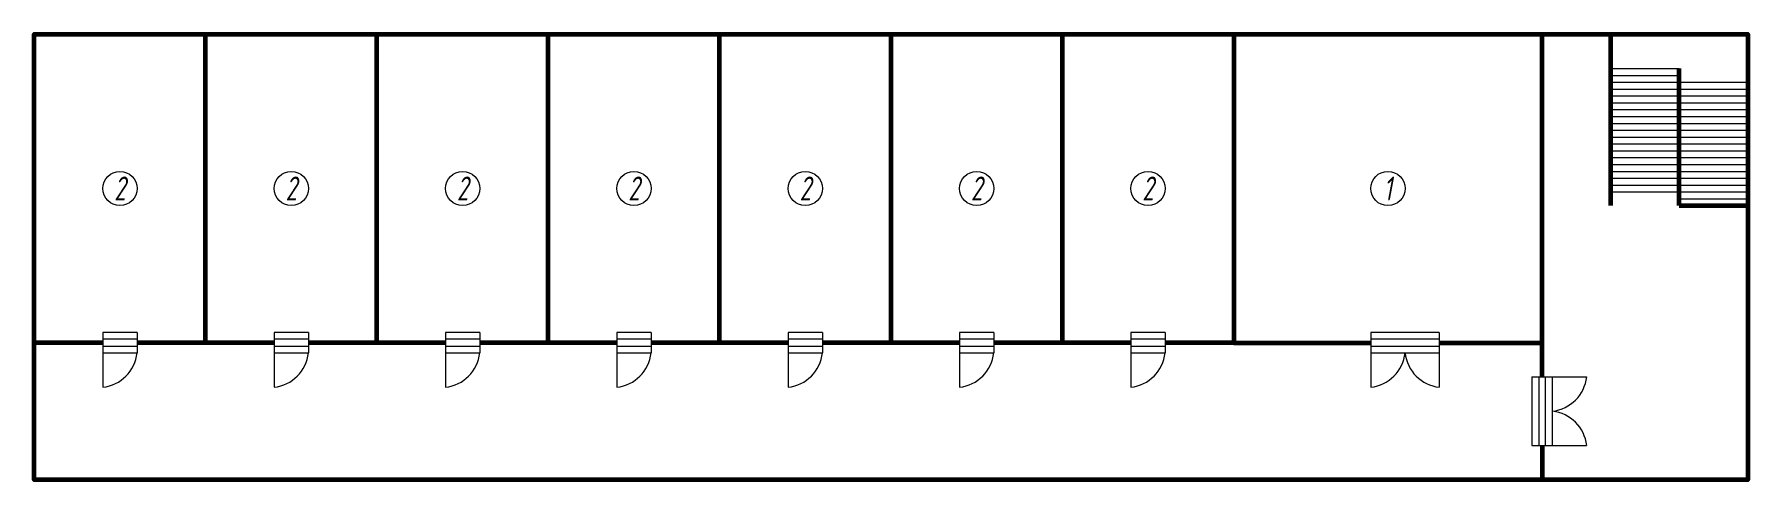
# Model space of a CAD drawing. Header units: inches. Extents: x 0 to 4545, y 0 to 990.
# Drawn here: x 4295 to 4545, y 120 to 185 of the extents above; entities that cross this region are included whole.
import ezdxf

# ---------------------------------------------------------------- set-up
doc = ezdxf.new("R2010")
doc.units = ezdxf.units.IN
doc.header["$LTSCALE"] = 0.2
doc.layers.add('Blocks', color=3, linetype='Continuous', lineweight=20)
doc.layers.add('Walls', color=253, linetype='Continuous', lineweight=60)
doc.styles.add('ШЧ', font='isocpeui.ttf', dxfattribs={"width": 0.7, "height": 5})

msp = doc.modelspace()

# ---------------------------------------------------------------- texts
at = {"layer": 'Blocks', "color": 0, "char_height": 3.5, "attachment_point": 5, "style": 'ШЧ'}
for s, insert in [('2', (4307.5, 162.5)), ('2', (4332.5, 162.5)), ('2', (4357.5, 162.5)), ('2', (4382.5, 162.5)), ('2', (4407.5, 162.5)), ('2', (4432.5, 162.5)), ('2', (4457.5, 162.5)), ('1', (4492.5, 162.5))]:
    msp.add_mtext_dynamic_manual_height_columns(s, width=5, gutter_width=90, heights=[0], dxfattribs=dict(at, insert=insert))

# ---------------------------------------------------------------- blocks, each defined once
blk = doc.blocks.new('*U79')
at = {"layer": 'Walls', "lineweight": 20}
blk.add_line((-5, 0), (5, 0), dxfattribs=at)
blk = doc.blocks.new('*U80')
at = {"layer": 'Walls', "color": 0, "linetype": 'ByBlock', "lineweight": -2, "transparency": 16777216}
for p in [(0, 18), (0, 17), (0, 16), (0, 15), (0, 14), (0, 13), (0, 12), (0, 11), (0, 10), (0, 9), (0, 8), (0, 7), (0, 6), (0, 5), (0, 4), (0, 3), (0, 2), (0, 1), (0, 0)]:
    blk.add_blockref('*U79', p, dxfattribs=at)
blk = doc.blocks.new('*U81')
at = {"layer": 'Walls', "lineweight": 20}
blk.add_line((-5, 0), (5, 0), dxfattribs=at)
blk = doc.blocks.new('*U82')
at = {"layer": 'Walls', "color": 0, "linetype": 'ByBlock', "lineweight": -2, "transparency": 16777216}
for p in [(0, 18), (0, 17), (0, 16), (0, 15), (0, 14), (0, 13), (0, 12), (0, 11), (0, 10), (0, 9), (0, 8), (0, 7), (0, 6), (0, 5), (0, 4), (0, 3), (0, 2), (0, 1), (0, 0)]:
    blk.add_blockref('*U81', p, dxfattribs=at)

# ---------------------------------------------------------------- linework, layer by layer
at = {"layer": 'Blocks'}
for p, q in [((4310, 141.5), (4305, 141.5)), ((4305, 141.5), (4305, 140.5)), ((4310, 140.5), (4305, 140.5)), ((4305, 140.5), (4305, 139.5)), ((4310, 141.5), (4310, 140.5)), ((4310, 140.5), (4310, 139.5)), ((4335, 141.5), (4330, 141.5)), ((4330, 141.5), (4330, 140.5)), ((4335, 140.5), (4330, 140.5)), ((4330, 140.5), (4330, 139.5)), ((4335, 141.5), (4335, 140.5)), ((4335, 140.5), (4335, 139.5)), ((4360, 141.5), (4355, 141.5)), ((4355, 141.5), (4355, 140.5)), ((4360, 140.5), (4355, 140.5)), ((4355, 140.5), (4355, 139.5)), ((4360, 141.5), (4360, 140.5)), ((4360, 140.5), (4360, 139.5)), ((4385, 141.5), (4380, 141.5)), ((4380, 141.5), (4380, 140.5)), ((4385, 140.5), (4380, 140.5)), ((4380, 140.5), (4380, 139.5)), ((4385, 141.5), (4385, 140.5)), ((4385, 140.5), (4385, 139.5)), ((4410, 141.5), (4405, 141.5)), ((4405, 141.5), (4405, 140.5)), ((4410, 140.5), (4405, 140.5)), ((4405, 140.5), (4405, 139.5)), ((4410, 141.5), (4410, 140.5)), ((4410, 140.5), (4410, 139.5)), ((4435, 141.5), (4430, 141.5)), ((4430, 141.5), (4430, 140.5)), ((4435, 140.5), (4430, 140.5)), ((4430, 140.5), (4430, 139.5)), ((4435, 141.5), (4435, 140.5)), ((4435, 140.5), (4435, 139.5)), ((4460, 141.5), (4455, 141.5)), ((4455, 141.5), (4455, 140.5)), ((4460, 140.5), (4455, 140.5)), ((4455, 140.5), (4455, 139.5)), ((4460, 141.5), (4460, 140.5)), ((4460, 140.5), (4460, 139.5)), ((4490, 141.5), (4490, 133.5)), ((4500, 141.5), (4490, 141.5)), ((4500, 140.5), (4490, 140.5)), ((4500, 141.5), (4500, 133.5)), ((4305, 139.5), (4310, 139.5)), ((4305, 139.5), (4305, 138.5)), ((4305, 138.5), (4310, 138.5)), ((4305, 138.5), (4305, 133.5)), ((4310, 139.5), (4310, 138.5)), ((4330, 139.5), (4335, 139.5)), ((4330, 139.5), (4330, 138.5)), ((4330, 138.5), (4335, 138.5)), ((4330, 138.5), (4330, 133.5)), ((4335, 139.5), (4335, 138.5)), ((4355, 139.5), (4360, 139.5)), ((4355, 139.5), (4355, 138.5)), ((4355, 138.5), (4360, 138.5)), ((4355, 138.5), (4355, 133.5)), ((4360, 139.5), (4360, 138.5)), ((4380, 139.5), (4385, 139.5)), ((4380, 139.5), (4380, 138.5)), ((4380, 138.5), (4385, 138.5)), ((4380, 138.5), (4380, 133.5)), ((4385, 139.5), (4385, 138.5)), ((4405, 139.5), (4410, 139.5)), ((4405, 139.5), (4405, 138.5)), ((4405, 138.5), (4410, 138.5)), ((4405, 138.5), (4405, 133.5)), ((4410, 139.5), (4410, 138.5)), ((4430, 139.5), (4435, 139.5)), ((4430, 139.5), (4430, 138.5)), ((4430, 138.5), (4435, 138.5)), ((4430, 138.5), (4430, 133.5)), ((4435, 139.5), (4435, 138.5)), ((4455, 139.5), (4460, 139.5)), ((4455, 139.5), (4455, 138.5)), ((4455, 138.5), (4460, 138.5)), ((4455, 138.5), (4455, 133.5)), ((4460, 139.5), (4460, 138.5)), ((4490, 139.5), (4500, 139.5)), ((4490, 138.5), (4500, 138.5)), ((4513.5, 135), (4521.5, 135)), ((4513.5, 135), (4513.5, 125)), ((4514.5, 135), (4514.5, 125)), ((4515.5, 125), (4515.5, 135)), ((4516.5, 125), (4516.5, 135)), ((4513.5, 125), (4521.5, 125))]:
    msp.add_line(p, q, dxfattribs=at)
at = {"layer": 'Blocks', "color": 0}
for centre in [(4307.5, 162.5), (4332.5, 162.5), (4357.5, 162.5), (4382.5, 162.5), (4407.5, 162.5), (4432.5, 162.5), (4457.5, 162.5), (4492.5, 162.5)]:
    msp.add_circle(centre, 2.5, dxfattribs=at)
at = {"layer": 'Blocks'}
for centre, start, end in [((4304.36, 139.14), 276.4834, 353.5166), ((4329.36, 139.14), 276.4834, 353.5166), ((4354.36, 139.14), 276.4834, 353.5166), ((4379.36, 139.14), 276.4834, 353.5166), ((4404.36, 139.14), 276.4834, 353.5166), ((4429.36, 139.14), 276.4834, 353.5166), ((4454.36, 139.14), 276.4834, 353.5166), ((4489.36, 139.14), 276.4834, 353.5166), ((4500.64, 139.14), 186.4834, 263.5166), ((4515.86, 135.64), 276.4834, 353.5166), ((4515.86, 124.36), 6.4834, 83.5166)]:
    msp.add_arc(centre, 5.68, start, end, dxfattribs=at)
at = {"layer": 'Walls'}
for p, q in [((4515, 135), (4515, 185)), ((4525, 185), (4525, 160)), ((4535, 160), (4535, 180)), ((4535, 160), (4545, 160)), ((4305, 140), (4295, 140)), ((4320, 140), (4310, 140)), ((4345, 140), (4335, 140)), ((4370, 140), (4360, 140)), ((4395, 140), (4385, 140)), ((4420, 140), (4410, 140)), ((4445, 140), (4435, 140)), ((4470, 140), (4460, 140)), ((4515, 125), (4515, 120))]:
    msp.add_line(p, q, dxfattribs=at)
for points in [[(4295, 130), (4295, 165), (4295, 185), (4340, 185), (4455, 185), (4545, 185), (4545, 150), (4545, 120), (4450, 120), (4325, 120), (4295, 120), (4295, 130)], [(4330, 140), (4320, 140), (4320, 185)], [(4355, 140), (4345, 140), (4345, 185)], [(4380, 140), (4370, 140), (4370, 185)], [(4405, 140), (4395, 140), (4395, 185)], [(4430, 140), (4420, 140), (4420, 185)], [(4455, 140), (4445, 140), (4445, 185)], [(4470, 185), (4470, 140), (4490, 140)], [(4500, 140), (4515, 140)]]:
    msp.add_lwpolyline(points, dxfattribs=at)

# ---------------------------------------------------------------- block references
for name, p in [('*U80', (4530, 162)), ('*U82', (4540, 160))]:
    msp.add_blockref(name, p, dxfattribs=at)

msp.set_redraw_order([(e.dxf.handle, doc.entitydb.next_handle()) for e in msp.query("TEXT MTEXT ATTDEF DIMENSION ARC_DIMENSION")])  # texts and dimensions are drawn at this point

doc.saveas('drawing.dxf')
